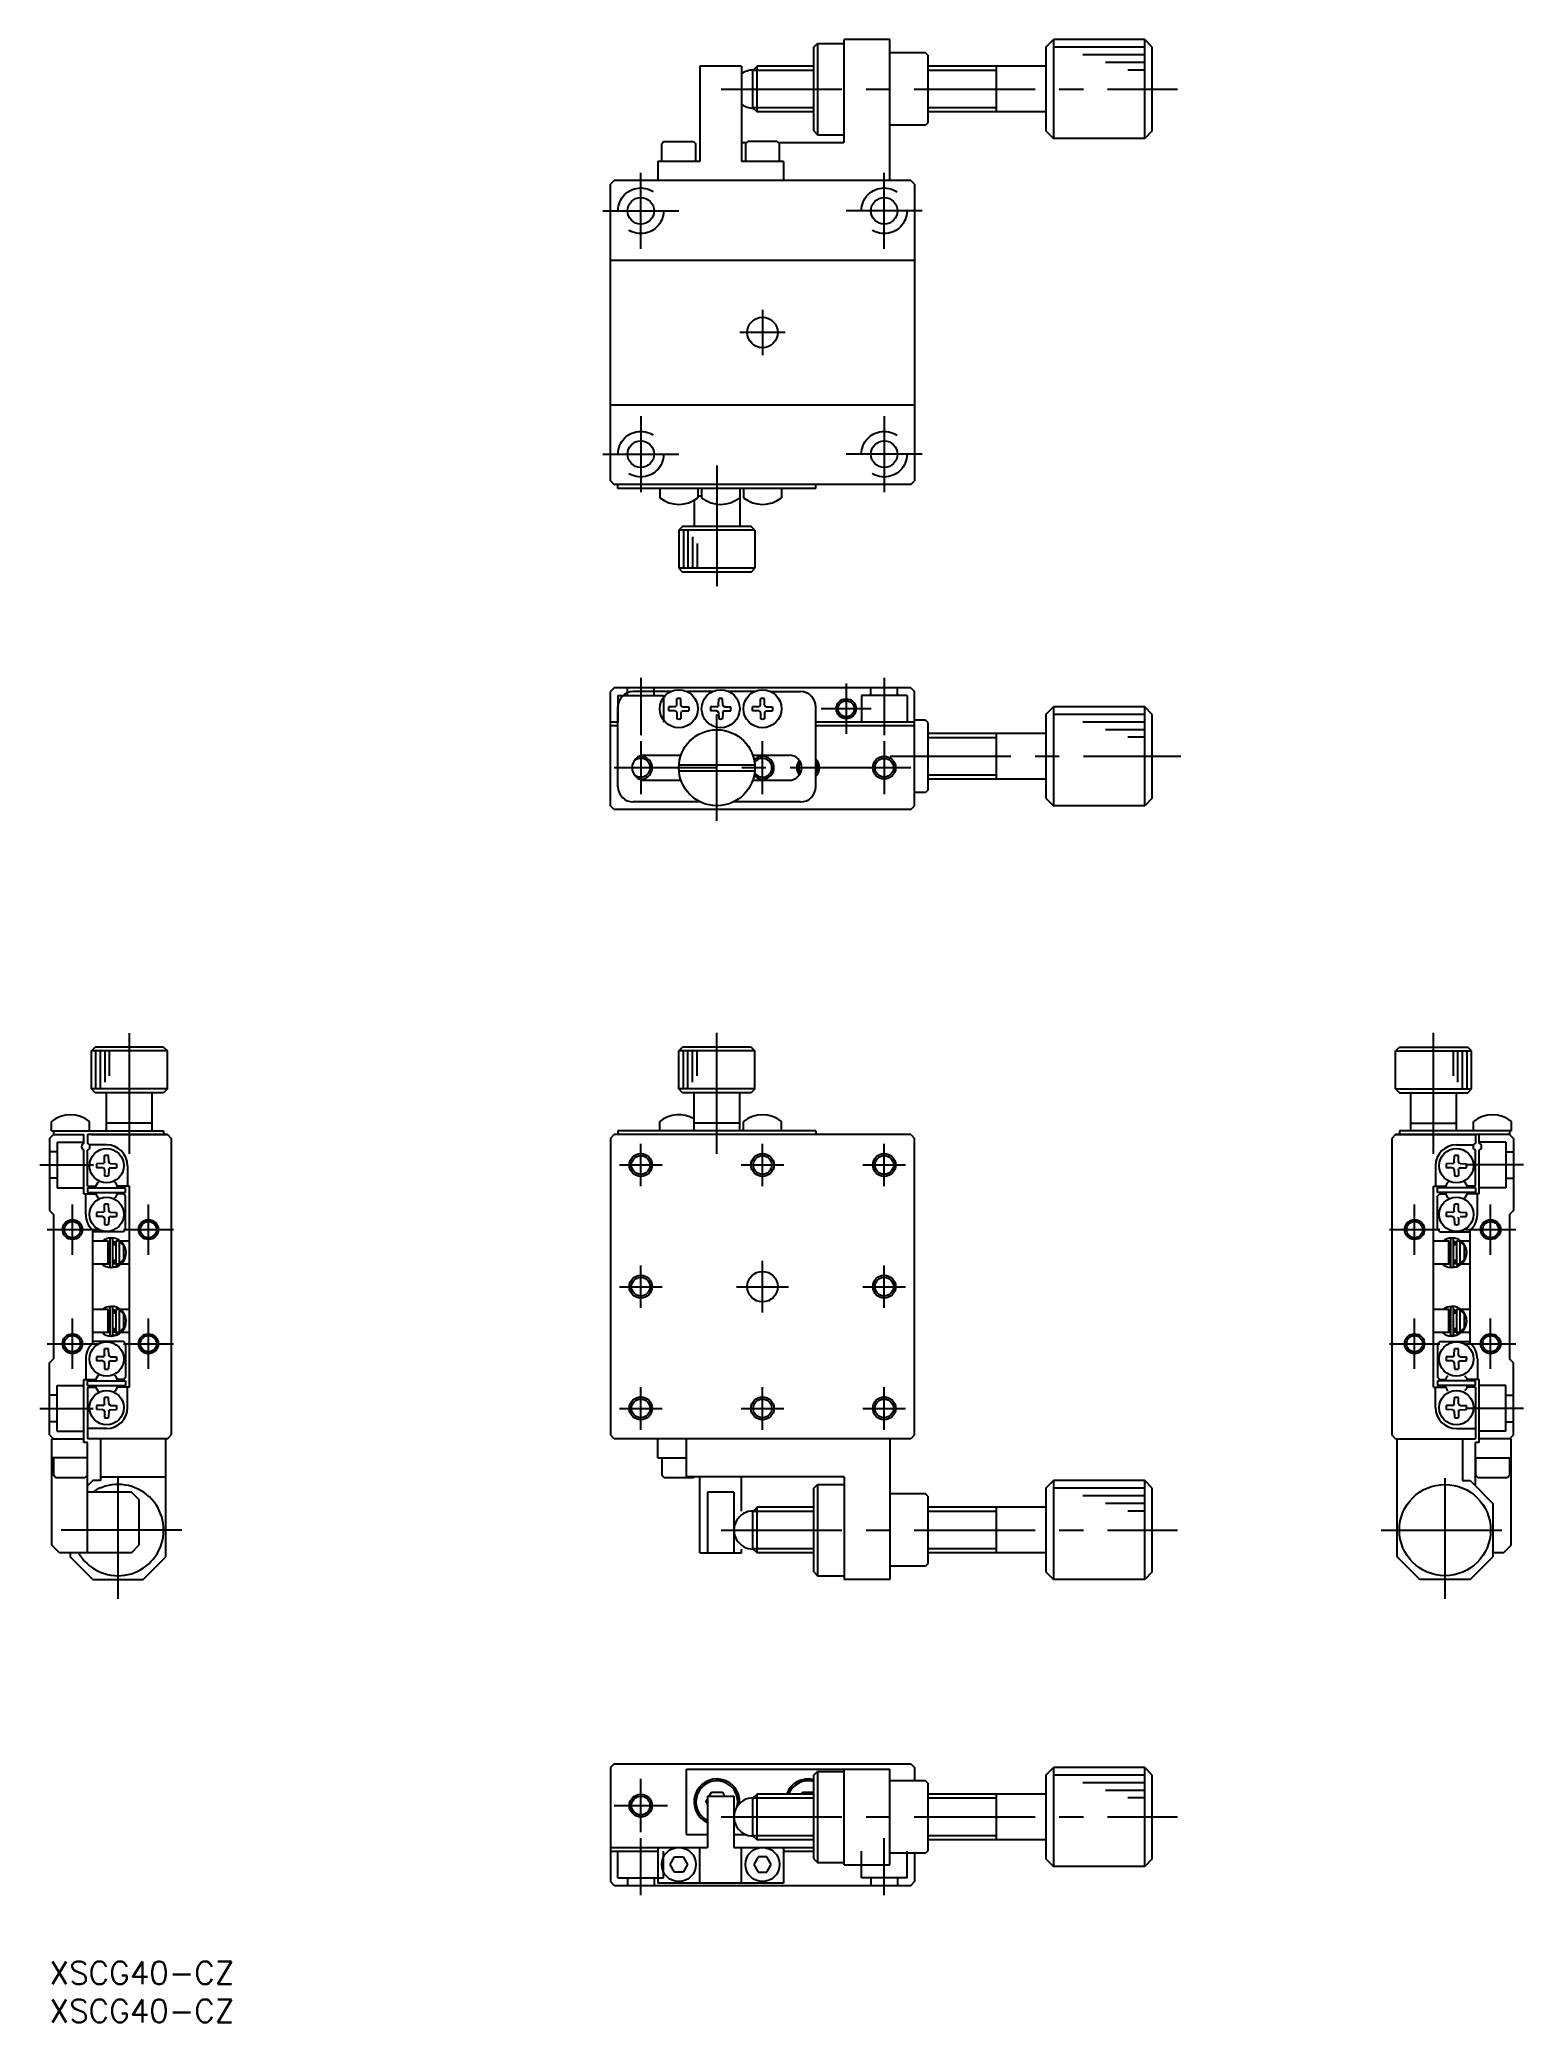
# Model space of a CAD drawing. Extents: x -1 to 194, y -8 to 253.
import ezdxf

# ---------------------------------------------------------------- set-up
doc = ezdxf.new("R2010")
doc.units = 0
doc.header["$LTSCALE"] = 0.5
doc.linetypes.add('CENTER', pattern=[50.8, 31.75, -6.35, 6.35, -6.35])
doc.linetypes.add('DASHED', pattern=[19.05, 12.7, -6.35])
for name, color, linetype in [('MSM_CENTER', 1, 'CENTER'), ('MSM_CONTINUOUS', 7, 'CONTINUOUS'), ('MSM_DASHED', 4, 'DASHED'), ('MSM_NARROW', 5, 'CONTINUOUS'), ('MSM_PART_NUMBER', 7, 'CONTINUOUS')]:
    doc.layers.add(name, color=color, linetype=linetype)
doc.styles.get("Standard").update_dxf_attribs({"font": 'txt.shx', "height": 3, "bigfont": 'bigfont.shx'})

# ---------------------------------------------------------------- blocks, each defined once
blk = doc.blocks.new('*U2')
at = {"layer": 'MSM_PART_NUMBER'}
blk.add_text('XSCG40-CZ', height=3, dxfattribs=at).set_placement((0, -3))
blk = doc.blocks.new('*U3')
at = {"layer": 'MSM_PART_NUMBER'}
blk.add_text('XSCG40-CZ', height=3, dxfattribs=at).set_placement((0, -8))

msp = doc.modelspace()

# ---------------------------------------------------------------- linework, layer by layer
at = {"layer": 'MSM_CENTER'}
for p, q in [((88.29, 246.17), (148.29, 246.17)), ((77.73, 225.17), (77.73, 235.17)), ((109.73, 225.17), (109.73, 235.17)), ((72.73, 230.17), (82.73, 230.17)), ((114.73, 230.17), (104.73, 230.17)), ((93.73, 217.17), (93.73, 211.17)), ((96.73, 214.17), (90.73, 214.17)), ((77.73, 203.17), (77.73, 193.17)), ((109.73, 203.17), (109.73, 193.17)), ((72.73, 198.17), (82.73, 198.17)), ((114.73, 198.17), (104.73, 198.17)), ((87.73, 196.69), (87.73, 178.8)), ((77.73, 168.75), (77.73, 161.25)), ((104.73, 168), (104.73, 161.4)), ((109.73, 168.75), (109.73, 161.25)), ((108.03, 164.7), (101.43, 164.7)), ((87.73, 149.95), (87.73, 163.95)), ((77.73, 160.45), (77.73, 153.45)), ((93.73, 153.45), (93.73, 160.45)), ((109.73, 160.45), (109.73, 153.45)), ((113.23, 156.95), (74.23, 156.95)), ((110.52, 158.45), (148.71, 158.45)), ((87.73, 106.2), (87.73, 124.09)), ((181.96, 106.2), (181.96, 124.09)), ((10.5, 106.2), (10.5, 122.06)), ((77.73, 101.92), (77.73, 107.52)), ((93.73, 101.92), (93.73, 107.52)), ((109.73, 101.92), (109.73, 107.52)), ((-1.3, 104.72), (5.78, 104.72)), ((74.93, 104.72), (80.53, 104.72)), ((90.93, 104.72), (96.53, 104.72)), ((106.93, 104.72), (112.53, 104.72)), ((193.76, 104.72), (186.26, 104.72)), ((3, 92.92), (3, 99.52)), ((13, 92.92), (13, 99.52)), ((179.46, 92.92), (179.46, 99.52)), ((189.46, 92.92), (189.46, 99.52)), ((-0.3, 96.22), (6.3, 96.22)), ((9.7, 96.22), (16.3, 96.22)), ((176.16, 96.22), (182.76, 96.22)), ((186.16, 96.22), (192.76, 96.22)), ((77.73, 85.92), (77.73, 91.52)), ((93.73, 85.32), (93.73, 92.12)), ((109.73, 85.92), (109.73, 91.52)), ((74.93, 88.72), (80.53, 88.72)), ((90.33, 88.72), (97.13, 88.72)), ((106.93, 88.72), (112.53, 88.72)), ((3, 77.92), (3, 84.52)), ((13, 77.92), (13, 84.52)), ((179.46, 77.92), (179.46, 84.52)), ((189.46, 77.92), (189.46, 84.52)), ((-0.3, 81.22), (6.3, 81.22)), ((9.7, 81.22), (16.3, 81.22)), ((176.16, 81.22), (182.76, 81.22)), ((186.16, 81.22), (192.76, 81.22)), ((77.73, 69.92), (77.73, 75.52)), ((93.73, 69.92), (93.73, 75.52)), ((109.73, 69.92), (109.73, 75.52)), ((-1.3, 72.72), (5.73, 72.72)), ((74.93, 72.72), (80.53, 72.72)), ((90.93, 72.72), (96.53, 72.72)), ((106.93, 72.72), (112.53, 72.72)), ((193.76, 72.72), (186.26, 72.72)), ((9, 47.67), (9, 65.19)), ((183.46, 47.67), (183.46, 65.19)), ((17.39, 56.72), (0.95, 56.72)), ((88.29, 56.72), (148.29, 56.72)), ((175.06, 56.72), (191.5, 56.72)), ((77.73, 17), (77.73, 24)), ((74.23, 20.5), (81.23, 20.5)), ((88.29, 19), (148.29, 19)), ((77.73, 8.7), (77.73, 16.2)), ((109.73, 8.7), (109.73, 16.2))]:
    msp.add_line(p, q, dxfattribs=at)
at = {"layer": 'MSM_CONTINUOUS'}
for p, q in [((100.48, 251.67), (100.98, 252.17)), ((100.48, 240.67), (100.48, 251.67)), ((100.98, 252.17), (100.98, 240.17)), ((100.98, 252.17), (104.48, 252.17)), ((104.48, 239.67), (104.48, 252.67)), ((110.48, 252.67), (104.48, 252.67)), ((110.48, 234.17), (110.48, 252.67)), ((115.18, 250.92), (110.48, 250.92)), ((115.48, 250.62), (115.18, 250.92)), ((115.48, 250.62), (115.48, 241.72)), ((130.98, 251.67), (131.98, 252.67)), ((130.98, 251.67), (130.98, 240.67)), ((143.98, 252.67), (131.98, 252.67)), ((131.98, 252.67), (131.98, 239.67)), ((143.98, 239.67), (143.98, 252.67)), ((144.98, 251.67), (143.98, 252.67)), ((144.98, 240.67), (144.98, 251.67)), ((85.48, 249.17), (85.48, 236.67)), ((90.98, 249.17), (85.48, 249.17)), ((90.98, 249.17), (90.98, 236.67)), ((93.02, 249.17), (92.48, 248.63)), ((92.48, 243.71), (92.48, 248.63)), ((93.02, 243.17), (93.02, 249.17)), ((100.48, 249.17), (93.02, 249.17)), ((130.98, 249.17), (115.48, 249.17)), ((124.48, 243.17), (124.48, 249.17)), ((92.48, 243.71), (93.02, 243.17)), ((100.48, 243.17), (93.02, 243.17)), ((130.98, 243.17), (115.48, 243.17)), ((100.48, 240.67), (100.98, 240.17)), ((100.98, 240.17), (104.48, 240.17)), ((115.18, 241.42), (110.48, 241.42)), ((115.48, 241.72), (115.18, 241.42)), ((130.98, 240.67), (131.98, 239.67)), ((144.98, 240.67), (143.98, 239.67)), ((80.78, 239.27), (80.48, 238.97)), ((80.48, 236.67), (80.48, 238.97)), ((80.78, 239.27), (84.68, 239.27)), ((84.68, 239.27), (84.98, 238.97)), ((84.98, 236.67), (84.98, 238.97)), ((90.98, 239.17), (91.68, 239.17)), ((91.48, 238.97), (91.78, 239.27)), ((91.48, 238.97), (91.48, 236.67)), ((95.68, 239.27), (91.78, 239.27)), ((95.68, 239.27), (95.98, 238.97)), ((95.78, 239.17), (104.44, 239.17)), ((95.98, 236.67), (95.98, 238.97)), ((143.98, 239.67), (131.98, 239.67)), ((85.48, 236.67), (79.98, 236.67)), ((79.98, 236.67), (79.98, 234.17)), ((96.48, 236.67), (90.98, 236.67)), ((96.48, 236.67), (96.48, 234.17)), ((74.23, 234.17), (73.73, 233.67)), ((73.73, 194.67), (73.73, 233.67)), ((113.23, 234.17), (74.23, 234.17)), ((113.73, 233.67), (113.23, 234.17)), ((113.73, 233.67), (113.73, 194.67)), ((73.73, 223.67), (113.73, 223.67)), ((73.73, 204.67), (113.73, 204.67)), ((73.73, 194.67), (74.23, 194.17)), ((113.23, 194.17), (74.23, 194.17)), ((74.73, 193.67), (74.73, 194.17)), ((100.73, 193.67), (74.73, 193.67)), ((80.23, 193.67), (80.23, 192.45)), ((85.23, 193.67), (85.23, 192.45)), ((85.73, 193.67), (85.73, 192.45)), ((90.73, 193.67), (90.73, 188.67)), ((90.73, 193.67), (90.73, 192.45)), ((91.23, 193.67), (91.23, 192.45)), ((96.23, 193.67), (96.23, 192.45)), ((100.73, 193.67), (100.73, 194.17)), ((113.23, 194.17), (113.73, 194.67)), ((84.73, 192.11), (84.73, 188.67)), ((85.73, 192.67), (85.23, 192.67)), ((83.23, 188.67), (82.73, 188.17)), ((92.73, 188.17), (82.73, 188.17)), ((82.73, 188.17), (82.73, 183.17)), ((92.23, 188.67), (83.23, 188.67)), ((92.73, 188.17), (92.23, 188.67)), ((92.73, 188.17), (92.73, 183.17)), ((92.73, 183.17), (82.73, 183.17)), ((82.73, 183.17), (83.23, 182.67)), ((92.23, 182.67), (83.23, 182.67)), ((92.23, 182.67), (92.73, 183.17)), ((74.23, 167.45), (73.73, 166.95)), ((73.73, 151.95), (73.73, 166.95)), ((113.23, 167.45), (74.23, 167.45)), ((81.64, 166.95), (76.73, 166.95)), ((87.14, 166.95), (83.82, 166.95)), ((92.64, 166.95), (89.32, 166.95)), ((94.82, 166.95), (98.73, 166.95)), ((113.23, 167.45), (113.73, 166.95)), ((113.73, 151.95), (113.73, 166.95)), ((74.73, 154.45), (74.73, 164.95)), ((82.23, 164.97), (81.4, 164.96)), ((82.23, 164.42), (81.4, 164.44)), ((82.23, 164.97), (82.39, 165.04)), ((82.23, 164.42), (82.39, 164.35)), ((82.45, 165.18), (82.39, 165.04)), ((82.45, 164.21), (82.39, 164.35)), ((82.45, 165.18), (82.47, 166.02)), ((83, 165.18), (82.99, 166.02)), ((83, 165.18), (83.06, 165.04)), ((83, 164.21), (83.06, 164.35)), ((83.23, 164.97), (83.06, 165.04)), ((83.23, 164.42), (83.06, 164.35)), ((83.23, 164.97), (84.05, 164.96)), ((83.23, 164.42), (84.05, 164.44)), ((87.73, 164.97), (86.9, 164.96)), ((87.73, 164.42), (86.9, 164.44)), ((87.73, 164.97), (87.89, 165.04)), ((87.73, 164.42), (87.89, 164.35)), ((87.95, 165.18), (87.89, 165.04)), ((87.95, 164.21), (87.89, 164.35)), ((87.95, 165.18), (87.97, 166.02)), ((88.5, 165.18), (88.49, 166.02)), ((88.5, 165.18), (88.56, 165.04)), ((88.5, 164.21), (88.56, 164.35)), ((88.73, 164.97), (88.56, 165.04)), ((88.73, 164.42), (88.56, 164.35)), ((88.73, 164.97), (89.55, 164.96)), ((88.73, 164.42), (89.55, 164.44)), ((93.23, 164.97), (92.4, 164.96)), ((93.23, 164.42), (92.4, 164.44)), ((93.23, 164.97), (93.39, 165.04)), ((93.23, 164.42), (93.39, 164.35)), ((93.45, 165.18), (93.39, 165.04)), ((93.45, 164.21), (93.39, 164.35)), ((93.45, 165.18), (93.47, 166.02)), ((94, 165.18), (93.99, 166.02)), ((94, 165.18), (94.06, 165.04)), ((94, 164.21), (94.06, 164.35)), ((94.23, 164.97), (94.06, 165.04)), ((94.23, 164.42), (94.06, 164.35)), ((94.23, 164.97), (95.05, 164.96)), ((94.23, 164.42), (95.05, 164.44)), ((100.73, 154.45), (100.73, 164.95)), ((130.98, 163.95), (131.98, 164.95)), ((143.98, 164.95), (131.98, 164.95)), ((131.98, 164.95), (131.98, 151.95)), ((143.98, 151.95), (143.98, 164.95)), ((144.98, 163.95), (143.98, 164.95)), ((74.73, 162.95), (73.73, 162.95)), ((74.73, 162.45), (73.73, 162.45)), ((82.45, 164.21), (82.47, 163.37)), ((83, 164.21), (82.99, 163.37)), ((87.95, 164.21), (87.97, 163.37)), ((88.5, 164.21), (88.49, 163.37)), ((93.45, 164.21), (93.47, 163.37)), ((94, 164.21), (93.99, 163.37)), ((113.73, 162.95), (100.73, 162.95)), ((113.73, 162.45), (100.73, 162.45)), ((115.18, 163.2), (113.73, 163.2)), ((115.48, 162.9), (115.18, 163.2)), ((115.48, 162.9), (115.48, 154)), ((130.98, 163.95), (130.98, 152.95)), ((144.98, 152.95), (144.98, 163.95)), ((130.98, 161.45), (115.48, 161.45)), ((124.48, 155.45), (124.48, 161.45)), ((78.23, 158.6), (83.08, 158.6)), ((82.74, 157.35), (92.71, 157.35)), ((82.74, 156.55), (92.71, 156.55)), ((92.37, 158.6), (97.23, 158.6)), ((78.23, 155.3), (82.94, 155.3)), ((92.51, 155.3), (97.23, 155.3)), ((115.48, 154), (115.18, 153.7)), ((130.98, 155.45), (115.48, 155.45)), ((74.23, 151.45), (73.73, 151.95)), ((113.23, 151.45), (74.23, 151.45)), ((85.55, 152.45), (76.73, 152.45)), ((98.73, 152.45), (89.91, 152.45)), ((113.23, 151.45), (113.73, 151.95)), ((115.18, 153.7), (113.73, 153.7)), ((130.98, 152.95), (131.98, 151.95)), ((143.98, 151.95), (131.98, 151.95)), ((144.98, 152.95), (143.98, 151.95)), ((5.5, 119.72), (6, 120.22)), ((15, 120.22), (6, 120.22)), ((15, 120.22), (15.5, 119.72)), ((82.73, 119.72), (83.23, 120.22)), ((92.23, 120.22), (83.23, 120.22)), ((92.23, 120.22), (92.73, 119.72)), ((177.46, 120.22), (176.96, 119.72)), ((177.46, 120.22), (186.46, 120.22)), ((186.96, 119.72), (186.46, 120.22)), ((15.5, 119.72), (5.5, 119.72)), ((5.5, 114.72), (5.5, 119.72)), ((15.5, 114.72), (15.5, 119.72)), ((92.73, 119.72), (82.73, 119.72)), ((82.73, 114.72), (82.73, 119.72)), ((92.73, 114.72), (92.73, 119.72)), ((176.96, 119.72), (186.96, 119.72)), ((176.96, 114.72), (176.96, 119.72)), ((186.96, 114.72), (186.96, 119.72)), ((15.5, 114.72), (5.5, 114.72)), ((6, 114.22), (5.5, 114.72)), ((15.5, 114.72), (15, 114.22)), ((92.73, 114.72), (82.73, 114.72)), ((83.23, 114.22), (82.73, 114.72)), ((92.73, 114.72), (92.23, 114.22)), ((176.96, 114.72), (186.96, 114.72)), ((176.96, 114.72), (177.46, 114.22)), ((186.46, 114.22), (186.96, 114.72)), ((15, 114.22), (6, 114.22)), ((7.5, 109.22), (7.5, 114.22)), ((13.5, 109.22), (13.5, 114.22)), ((92.23, 114.22), (83.23, 114.22)), ((84.73, 109.22), (84.73, 114.22)), ((90.73, 109.22), (90.73, 114.22)), ((177.46, 114.22), (186.46, 114.22)), ((178.96, 109.22), (178.96, 114.22)), ((184.96, 109.22), (184.96, 114.22)), ((0.25, 109.22), (0.25, 110.45)), ((5.25, 109.22), (5.25, 110.45)), ((13.5, 110.22), (7.5, 110.22)), ((80.23, 109.22), (80.23, 110.45)), ((90.73, 110.22), (84.73, 110.22)), ((91.23, 109.22), (91.23, 110.45)), ((96.23, 109.22), (96.23, 110.45)), ((178.96, 110.22), (184.96, 110.22)), ((187.21, 109.22), (187.21, 110.45)), ((192.21, 109.22), (192.21, 110.45)), ((0, 108.22), (0.5, 108.72)), ((0, 108.22), (0, 98.72)), ((0.25, 109.22), (15, 109.22)), ((0.5, 109.22), (0.5, 108.72)), ((0.5, 108.72), (4.5, 108.72)), ((4.5, 107.58), (4.5, 108.72)), ((15.5, 108.72), (5, 108.72)), ((5, 108.72), (5, 107.58)), ((7.5, 107.37), (5.23, 107.37)), ((5.5, 108.72), (15.5, 108.72)), ((15, 109.22), (15, 108.72)), ((15.5, 108.72), (16, 108.22)), ((16, 108.22), (16, 69.22)), ((73.73, 108.22), (74.23, 108.72)), ((73.73, 108.22), (73.73, 69.22)), ((113.23, 108.72), (74.23, 108.72)), ((100.73, 109.22), (74.73, 109.22)), ((74.73, 109.22), (74.73, 108.72)), ((100.73, 109.22), (100.73, 108.72)), ((113.23, 108.72), (113.73, 108.22)), ((113.73, 69.22), (113.73, 108.22)), ((176.96, 108.72), (176.46, 108.22)), ((176.46, 108.22), (176.46, 69.22)), ((176.96, 108.72), (187.46, 108.72)), ((191.96, 108.72), (176.96, 108.72)), ((192.21, 109.22), (177.46, 109.22)), ((177.46, 109.22), (177.46, 108.72)), ((184.96, 107.37), (187.22, 107.37)), ((187.46, 108.72), (187.46, 107.58)), ((187.96, 107.58), (187.96, 108.72)), ((191.96, 109.22), (191.96, 108.72)), ((192.46, 108.22), (191.96, 108.72)), ((192.46, 108.22), (192.46, 98.72)), ((4.5, 100.92), (4.5, 106.66)), ((5, 101.92), (5, 106.66)), ((7, 104.9), (6.18, 104.88)), ((7, 104.35), (6.18, 104.36)), ((7, 104.9), (7.17, 104.97)), ((7, 104.35), (7.17, 104.28)), ((7.23, 105.11), (7.17, 104.97)), ((7.23, 104.14), (7.17, 104.28)), ((7.23, 105.11), (7.24, 105.95)), ((7.77, 105.11), (7.76, 105.95)), ((7.77, 105.11), (7.83, 104.97)), ((7.77, 104.14), (7.83, 104.28)), ((8, 104.9), (7.83, 104.97)), ((8, 104.35), (7.83, 104.28)), ((8, 104.9), (8.82, 104.88)), ((8, 104.35), (8.82, 104.36)), ((10.25, 104.62), (10.25, 101.92)), ((182.21, 104.62), (182.21, 101.92)), ((184.46, 104.9), (183.63, 104.88)), ((184.46, 104.35), (183.63, 104.36)), ((184.46, 104.9), (184.62, 104.97)), ((184.46, 104.35), (184.62, 104.28)), ((184.68, 105.11), (184.62, 104.97)), ((184.68, 104.14), (184.62, 104.28)), ((184.68, 105.11), (184.7, 105.95)), ((185.23, 105.11), (185.22, 105.95)), ((185.23, 105.11), (185.29, 104.97)), ((185.23, 104.14), (185.29, 104.28)), ((185.46, 104.9), (185.29, 104.97)), ((185.46, 104.35), (185.29, 104.28)), ((185.46, 104.9), (186.28, 104.88)), ((185.46, 104.35), (186.28, 104.36)), ((187.46, 101.92), (187.46, 106.66)), ((187.96, 100.92), (187.96, 106.66)), ((5, 101.92), (6.09, 101.92)), ((5, 101.72), (10, 101.72)), ((5, 101.72), (5, 101.12)), ((7.23, 104.14), (7.24, 103.3)), ((7.77, 104.14), (7.76, 103.3)), ((10.5, 101.92), (8.91, 101.92)), ((10, 101.12), (10, 101.72)), ((10.5, 75.52), (10.5, 101.92)), ((181.96, 75.52), (181.96, 101.92)), ((181.96, 101.92), (183.54, 101.92)), ((187.46, 101.72), (182.46, 101.72)), ((182.46, 101.12), (182.46, 101.72)), ((184.68, 104.14), (184.7, 103.3)), ((185.23, 104.14), (185.22, 103.3)), ((187.46, 101.92), (186.37, 101.92)), ((187.46, 101.72), (187.46, 101.12)), ((4.5, 100.92), (6.09, 100.92)), ((4.75, 98.22), (4.75, 100.92)), ((5, 101.12), (10, 101.12)), ((7.23, 98.71), (7.24, 99.55)), ((7.77, 98.71), (7.76, 99.55)), ((9.7, 100.92), (8.91, 100.92)), ((10, 100.62), (9.7, 100.92)), ((10, 96.22), (10, 100.62)), ((187.46, 101.12), (182.46, 101.12)), ((182.46, 100.62), (182.76, 100.92)), ((182.46, 96.22), (182.46, 100.62)), ((182.76, 100.92), (183.54, 100.92)), ((184.68, 98.71), (184.7, 99.55)), ((185.23, 98.71), (185.22, 99.55)), ((187.96, 100.92), (186.37, 100.92)), ((187.71, 98.22), (187.71, 100.92)), ((0, 98.72), (0.5, 98.22)), ((0.5, 98.22), (0.5, 79.22)), ((7, 98.5), (6.18, 98.48)), ((7, 97.95), (6.18, 97.96)), ((7, 98.5), (7.17, 98.57)), ((7, 97.95), (7.17, 97.88)), ((7.23, 98.71), (7.17, 98.57)), ((7.23, 97.74), (7.17, 97.88)), ((7.23, 97.74), (7.24, 96.9)), ((7.77, 97.74), (7.76, 96.9)), ((7.77, 98.71), (7.83, 98.57)), ((7.77, 97.74), (7.83, 97.88)), ((8, 98.5), (7.83, 98.57)), ((8, 97.95), (7.83, 97.88)), ((8, 98.5), (8.82, 98.48)), ((8, 97.95), (8.82, 97.96)), ((184.46, 98.5), (183.63, 98.48)), ((184.46, 97.95), (183.63, 97.96)), ((184.46, 98.5), (184.62, 98.57)), ((184.46, 97.95), (184.62, 97.88)), ((184.68, 98.71), (184.62, 98.57)), ((184.68, 97.74), (184.62, 97.88)), ((184.68, 97.74), (184.7, 96.9)), ((185.23, 97.74), (185.22, 96.9)), ((185.23, 98.71), (185.29, 98.57)), ((185.23, 97.74), (185.29, 97.88)), ((185.46, 98.5), (185.29, 98.57)), ((185.46, 98.5), (186.28, 98.48)), ((185.46, 97.95), (186.28, 97.96)), ((192.46, 98.72), (191.96, 98.22)), ((191.96, 98.22), (191.96, 79.22)), ((5.7, 81.3), (5.7, 96.14)), ((9.7, 95.92), (5.7, 95.92)), ((7.7, 94.72), (5.7, 94.72)), ((7.7, 91.72), (7.7, 94.72)), ((7.7, 94.67), (7.91, 94.71)), ((7.91, 94.22), (7.7, 94.22)), ((7.91, 94.93), (7.91, 91.43)), ((8.31, 91.43), (8.31, 94.93)), ((8.31, 94.71), (8.7, 94.61)), ((8.31, 94.38), (8.32, 94.4)), ((8.31, 94.37), (8.31, 94.38)), ((8.31, 94.35), (8.31, 94.37)), ((8.31, 94.34), (8.31, 94.35)), ((8.31, 94.33), (8.31, 94.34)), ((8.7, 94.22), (8.31, 94.22)), ((8.32, 94.43), (8.33, 94.44)), ((8.32, 94.41), (8.32, 94.43)), ((8.32, 94.4), (8.32, 94.41)), ((8.33, 94.45), (8.34, 94.47)), ((8.33, 94.44), (8.33, 94.45)), ((8.34, 94.47), (8.35, 94.48)), ((8.35, 94.48), (8.36, 94.49)), ((8.36, 94.5), (8.37, 94.52)), ((8.36, 94.49), (8.36, 94.5)), ((8.37, 94.52), (8.38, 94.53)), ((8.38, 94.53), (8.39, 94.54)), ((8.39, 94.54), (8.4, 94.55)), ((8.4, 94.55), (8.41, 94.56)), ((8.41, 94.56), (8.43, 94.57)), ((8.43, 94.57), (8.44, 94.58)), ((8.44, 94.58), (8.45, 94.58)), ((8.45, 94.58), (8.46, 94.59)), ((8.46, 94.59), (8.48, 94.6)), ((8.48, 94.6), (8.49, 94.6)), ((8.49, 94.6), (8.5, 94.61)), ((8.5, 94.61), (8.5, 94.22)), ((8.5, 94.61), (8.52, 94.61)), ((8.52, 94.61), (8.53, 94.62)), ((8.53, 94.62), (8.55, 94.62)), ((8.55, 94.62), (8.56, 94.62)), ((8.56, 94.62), (8.58, 94.62)), ((8.58, 94.62), (8.59, 94.63)), ((8.59, 94.63), (8.61, 94.63)), ((8.61, 94.63), (8.62, 94.62)), ((8.62, 94.62), (8.63, 94.62)), ((8.63, 94.62), (8.65, 94.62)), ((8.65, 94.62), (8.66, 94.62)), ((8.66, 94.62), (8.68, 94.61)), ((8.68, 94.61), (8.69, 94.61)), ((8.69, 94.61), (8.71, 94.61)), ((8.7, 94.72), (8.7, 91.72)), ((9.2, 94.72), (8.7, 94.72)), ((8.71, 94.61), (8.71, 94.6)), ((8.71, 94.6), (8.74, 94.59)), ((8.87, 94.97), (8.81, 94.99)), ((8.87, 94.97), (8.88, 94.97)), ((9.2, 91.72), (9.2, 94.72)), ((9.2, 94.67), (9.7, 94.14)), ((10.5, 94.72), (9.29, 94.72)), ((10, 96.22), (9.7, 95.92)), ((9.7, 94.14), (9.7, 92.31)), ((183.96, 94.72), (181.96, 94.72)), ((182.46, 96.22), (182.76, 95.92)), ((182.76, 95.92), (186.76, 95.92)), ((183.96, 91.72), (183.96, 94.72)), ((183.96, 94.67), (184.16, 94.71)), ((184.16, 94.22), (183.96, 94.22)), ((184.16, 94.93), (184.16, 91.43)), ((184.56, 91.43), (184.56, 94.93)), ((184.56, 94.71), (184.96, 94.61)), ((184.56, 94.35), (184.57, 94.37)), ((184.56, 94.34), (184.56, 94.35)), ((184.56, 94.33), (184.56, 94.34)), ((184.96, 94.22), (184.56, 94.22)), ((184.57, 94.41), (184.58, 94.43)), ((184.57, 94.4), (184.57, 94.41)), ((184.57, 94.38), (184.57, 94.4)), ((184.57, 94.37), (184.57, 94.38)), ((184.58, 94.44), (184.59, 94.45)), ((184.58, 94.43), (184.58, 94.44)), ((184.59, 94.45), (184.6, 94.47)), ((184.6, 94.48), (184.61, 94.49)), ((184.6, 94.47), (184.6, 94.48)), ((184.61, 94.49), (184.62, 94.5)), ((184.62, 94.5), (184.63, 94.52)), ((184.63, 94.52), (184.64, 94.53)), ((184.64, 94.53), (184.65, 94.54)), ((184.65, 94.54), (184.66, 94.55)), ((184.66, 94.55), (184.67, 94.56)), ((184.67, 94.56), (184.68, 94.57)), ((184.68, 94.57), (184.69, 94.58)), ((184.69, 94.58), (184.71, 94.58)), ((184.71, 94.58), (184.72, 94.59)), ((184.72, 94.59), (184.73, 94.6)), ((184.73, 94.6), (184.75, 94.6)), ((184.75, 94.6), (184.76, 94.61)), ((184.76, 94.61), (184.76, 94.22)), ((184.76, 94.61), (184.77, 94.61)), ((184.77, 94.61), (184.79, 94.62)), ((184.79, 94.62), (184.8, 94.62)), ((184.8, 94.62), (184.82, 94.62)), ((184.82, 94.62), (184.83, 94.62)), ((184.83, 94.62), (184.85, 94.63)), ((184.85, 94.63), (184.86, 94.63)), ((184.86, 94.63), (184.88, 94.62)), ((184.88, 94.62), (184.89, 94.62)), ((184.89, 94.62), (184.91, 94.62)), ((184.91, 94.62), (184.92, 94.62)), ((184.92, 94.62), (184.93, 94.61)), ((184.93, 94.61), (184.95, 94.61)), ((184.95, 94.61), (184.96, 94.61)), ((184.96, 94.72), (184.96, 91.72)), ((185.46, 94.72), (184.96, 94.72)), ((184.96, 94.61), (184.97, 94.6)), ((184.97, 94.6), (184.99, 94.59)), ((185.13, 94.97), (185.07, 94.99)), ((185.13, 94.97), (185.13, 94.97)), ((185.46, 91.72), (185.46, 94.72)), ((185.46, 94.67), (185.96, 94.14)), ((186.76, 94.72), (185.55, 94.72)), ((185.96, 94.14), (185.96, 92.31)), ((186.76, 81.3), (186.76, 96.14)), ((5.7, 91.72), (7.7, 91.72)), ((7.68, 91.69), (7.57, 91.72)), ((7.91, 91.64), (7.68, 91.69)), ((7.7, 92.22), (7.91, 92.22)), ((8.13, 91.23), (8.82, 91.36)), ((8.3, 91.39), (8.32, 91.39)), ((8.31, 92.22), (8.7, 92.22)), ((8.31, 92.02), (8.31, 92.03)), ((8.31, 92.01), (8.31, 92.02)), ((8.31, 91.99), (8.31, 92.01)), ((8.31, 91.98), (8.31, 91.99)), ((8.31, 91.96), (8.31, 91.98)), ((8.32, 91.95), (8.31, 91.96)), ((8.32, 91.93), (8.32, 91.95)), ((8.33, 91.92), (8.32, 91.93)), ((8.32, 91.39), (8.35, 91.38)), ((8.33, 91.91), (8.33, 91.92)), ((8.34, 91.89), (8.33, 91.91)), ((8.34, 91.88), (8.34, 91.89)), ((8.35, 91.87), (8.34, 91.88)), ((8.36, 91.86), (8.35, 91.87)), ((8.35, 91.38), (8.38, 91.36)), ((8.37, 91.84), (8.36, 91.86)), ((8.38, 91.83), (8.37, 91.84)), ((8.39, 91.82), (8.38, 91.83)), ((8.38, 91.36), (8.41, 91.35)), ((8.4, 91.81), (8.39, 91.82)), ((8.41, 91.8), (8.4, 91.81)), ((8.42, 91.79), (8.41, 91.8)), ((8.41, 91.35), (8.45, 91.34)), ((8.43, 91.78), (8.42, 91.79)), ((8.44, 91.77), (8.43, 91.78)), ((8.46, 91.77), (8.44, 91.77)), ((8.45, 91.34), (8.48, 91.34)), ((8.47, 91.76), (8.46, 91.77)), ((8.48, 91.75), (8.47, 91.76)), ((8.5, 91.75), (8.48, 91.75)), ((8.48, 91.34), (8.51, 91.33)), ((8.5, 92.22), (8.5, 91.74)), ((8.51, 91.74), (8.5, 91.75)), ((8.52, 91.74), (8.51, 91.74)), ((8.51, 91.33), (8.55, 91.33)), ((8.54, 91.73), (8.52, 91.74)), ((8.55, 91.73), (8.54, 91.73)), ((8.57, 91.73), (8.55, 91.73)), ((8.55, 91.33), (8.58, 91.33)), ((8.58, 91.73), (8.57, 91.73)), ((8.6, 91.73), (8.58, 91.73)), ((8.58, 91.33), (8.62, 91.33)), ((8.61, 91.73), (8.6, 91.73)), ((8.63, 91.73), (8.61, 91.73)), ((8.62, 91.33), (8.65, 91.33)), ((8.64, 91.73), (8.63, 91.73)), ((8.66, 91.73), (8.64, 91.73)), ((8.65, 91.33), (8.69, 91.33)), ((8.67, 91.74), (8.66, 91.73)), ((8.69, 91.74), (8.67, 91.74)), ((8.7, 91.74), (8.69, 91.74)), ((8.69, 91.33), (8.72, 91.34)), ((8.71, 91.75), (8.7, 91.74)), ((8.7, 91.72), (9.2, 91.72)), ((8.72, 91.34), (8.75, 91.34)), ((8.74, 91.72), (8.75, 91.71)), ((8.81, 91.62), (8.75, 91.72)), ((8.75, 91.71), (8.75, 91.71)), ((8.75, 91.71), (8.76, 91.69)), ((8.75, 91.34), (8.79, 91.35)), ((8.76, 91.69), (8.77, 91.68)), ((8.77, 91.68), (8.77, 91.67)), ((8.77, 91.67), (8.78, 91.66)), ((8.78, 91.66), (8.79, 91.64)), ((8.79, 91.64), (8.79, 91.63)), ((8.79, 91.63), (8.8, 91.62)), ((8.79, 91.35), (8.82, 91.36)), ((8.8, 91.62), (8.81, 91.6)), ((8.88, 91.39), (8.81, 91.62)), ((8.81, 91.6), (8.82, 91.59)), ((8.82, 91.59), (8.82, 91.57)), ((8.82, 91.57), (8.83, 91.56)), ((8.82, 91.36), (8.85, 91.37)), ((8.83, 91.56), (8.83, 91.54)), ((8.83, 91.54), (8.84, 91.52)), ((8.84, 91.52), (8.85, 91.51)), ((8.85, 91.51), (8.85, 91.5)), ((8.85, 91.5), (8.85, 91.48)), ((8.85, 91.48), (8.86, 91.47)), ((8.85, 91.37), (8.87, 91.38)), ((8.86, 91.47), (8.86, 91.46)), ((8.86, 91.46), (8.87, 91.44)), ((8.87, 91.44), (8.87, 91.43)), ((8.87, 91.43), (8.87, 91.42)), ((8.87, 91.42), (8.87, 91.41)), ((8.87, 91.41), (8.87, 91.41)), ((8.87, 91.41), (8.87, 91.4)), ((8.87, 91.4), (8.87, 91.39)), ((8.87, 91.39), (8.87, 91.38)), ((8.87, 91.39), (8.87, 91.39)), ((8.87, 91.38), (8.87, 91.38)), ((8.87, 91.38), (8.87, 91.38)), ((9.7, 92.31), (9.2, 91.78)), ((9.4, 91.72), (9.4, 91.72)), ((9.4, 91.72), (10.5, 91.72)), ((181.96, 91.72), (183.96, 91.72)), ((183.93, 91.69), (183.82, 91.72)), ((184.16, 91.64), (183.93, 91.69)), ((183.96, 92.22), (184.16, 92.22)), ((184.39, 91.23), (185.07, 91.36)), ((184.56, 92.22), (184.96, 92.22)), ((184.56, 92.02), (184.56, 92.03)), ((184.56, 92.01), (184.56, 92.02)), ((184.56, 91.99), (184.56, 92.01)), ((184.57, 91.98), (184.56, 91.99)), ((184.56, 91.39), (184.57, 91.39)), ((184.57, 91.96), (184.57, 91.98)), ((184.57, 91.95), (184.57, 91.96)), ((184.58, 91.93), (184.57, 91.95)), ((184.57, 91.39), (184.6, 91.38)), ((184.58, 91.92), (184.58, 91.93)), ((184.59, 91.91), (184.58, 91.92)), ((184.59, 91.89), (184.59, 91.91)), ((184.6, 91.88), (184.59, 91.89)), ((184.61, 91.87), (184.6, 91.88)), ((184.6, 91.38), (184.64, 91.36)), ((184.62, 91.86), (184.61, 91.87)), ((184.62, 91.84), (184.62, 91.86)), ((184.63, 91.83), (184.62, 91.84)), ((184.64, 91.82), (184.63, 91.83)), ((184.65, 91.81), (184.64, 91.82)), ((184.64, 91.36), (184.67, 91.35)), ((184.66, 91.8), (184.65, 91.81)), ((184.68, 91.79), (184.66, 91.8)), ((184.67, 91.35), (184.7, 91.34)), ((184.69, 91.78), (184.68, 91.79)), ((184.7, 91.77), (184.69, 91.78)), ((184.71, 91.77), (184.7, 91.77)), ((184.7, 91.34), (184.74, 91.34)), ((184.73, 91.76), (184.71, 91.77)), ((184.74, 91.75), (184.73, 91.76)), ((184.75, 91.75), (184.74, 91.75)), ((184.74, 91.34), (184.77, 91.33)), ((184.77, 91.74), (184.75, 91.75)), ((184.76, 92.22), (184.76, 91.74)), ((184.78, 91.74), (184.77, 91.74)), ((184.77, 91.33), (184.8, 91.33)), ((184.79, 91.73), (184.78, 91.74)), ((184.81, 91.73), (184.79, 91.73)), ((184.8, 91.33), (184.84, 91.33)), ((184.82, 91.73), (184.81, 91.73)), ((184.84, 91.73), (184.82, 91.73)), ((184.85, 91.73), (184.84, 91.73)), ((184.84, 91.33), (184.87, 91.33)), ((184.87, 91.73), (184.85, 91.73)), ((184.88, 91.73), (184.87, 91.73)), ((184.87, 91.33), (184.91, 91.33)), ((184.9, 91.73), (184.88, 91.73)), ((184.91, 91.73), (184.9, 91.73)), ((184.93, 91.74), (184.91, 91.73)), ((184.91, 91.33), (184.94, 91.33)), ((184.94, 91.74), (184.93, 91.74)), ((184.96, 91.74), (184.94, 91.74)), ((184.94, 91.33), (184.98, 91.34)), ((184.97, 91.75), (184.96, 91.74)), ((184.96, 91.72), (185.46, 91.72)), ((184.98, 91.34), (185.01, 91.34)), ((185, 91.72), (185, 91.71)), ((185, 91.71), (185.01, 91.71)), ((185.07, 91.62), (185.01, 91.72)), ((185.01, 91.71), (185.02, 91.69)), ((185.01, 91.34), (185.04, 91.35)), ((185.02, 91.69), (185.02, 91.68)), ((185.02, 91.68), (185.03, 91.67)), ((185.03, 91.67), (185.04, 91.66)), ((185.04, 91.66), (185.04, 91.64)), ((185.04, 91.64), (185.05, 91.63)), ((185.04, 91.35), (185.08, 91.36)), ((185.05, 91.63), (185.06, 91.62)), ((185.06, 91.62), (185.06, 91.6)), ((185.06, 91.6), (185.07, 91.59)), ((185.13, 91.39), (185.07, 91.62)), ((185.07, 91.59), (185.08, 91.57)), ((185.08, 91.57), (185.08, 91.56)), ((185.08, 91.56), (185.09, 91.54)), ((185.08, 91.36), (185.11, 91.37)), ((185.09, 91.54), (185.1, 91.52)), ((185.1, 91.52), (185.1, 91.51)), ((185.1, 91.51), (185.11, 91.5)), ((185.11, 91.5), (185.11, 91.48)), ((185.11, 91.48), (185.11, 91.47)), ((185.11, 91.47), (185.12, 91.46)), ((185.11, 91.37), (185.13, 91.38)), ((185.12, 91.46), (185.12, 91.44)), ((185.12, 91.44), (185.12, 91.43)), ((185.12, 91.43), (185.13, 91.42)), ((185.13, 91.42), (185.13, 91.41)), ((185.13, 91.41), (185.13, 91.41)), ((185.13, 91.41), (185.13, 91.4)), ((185.13, 91.4), (185.13, 91.39)), ((185.13, 91.39), (185.13, 91.38)), ((185.13, 91.39), (185.13, 91.39)), ((185.13, 91.38), (185.13, 91.38)), ((185.13, 91.38), (185.13, 91.38)), ((185.96, 92.31), (185.46, 91.78)), ((185.66, 91.72), (185.66, 91.72)), ((185.66, 91.72), (186.76, 91.72)), ((7.7, 85.72), (5.7, 85.72)), ((7.7, 82.72), (7.7, 85.72)), ((7.7, 85.67), (7.91, 85.71)), ((7.91, 85.22), (7.7, 85.22)), ((7.91, 85.93), (7.91, 82.43)), ((8.31, 82.43), (8.31, 85.93)), ((8.31, 85.71), (8.7, 85.61)), ((8.31, 85.38), (8.32, 85.4)), ((8.31, 85.37), (8.31, 85.38)), ((8.31, 85.35), (8.31, 85.37)), ((8.31, 85.34), (8.31, 85.35)), ((8.31, 85.33), (8.31, 85.34)), ((8.7, 85.22), (8.31, 85.22)), ((8.32, 85.43), (8.33, 85.44)), ((8.32, 85.41), (8.32, 85.43)), ((8.32, 85.4), (8.32, 85.41)), ((8.33, 85.45), (8.34, 85.47)), ((8.33, 85.44), (8.33, 85.45)), ((8.34, 85.47), (8.35, 85.48)), ((8.35, 85.48), (8.36, 85.49)), ((8.36, 85.5), (8.37, 85.52)), ((8.36, 85.49), (8.36, 85.5)), ((8.37, 85.52), (8.38, 85.53)), ((8.38, 85.53), (8.39, 85.54)), ((8.39, 85.54), (8.4, 85.55)), ((8.4, 85.55), (8.41, 85.56)), ((8.41, 85.56), (8.43, 85.57)), ((8.43, 85.57), (8.44, 85.58)), ((8.44, 85.58), (8.45, 85.58)), ((8.45, 85.58), (8.46, 85.59)), ((8.46, 85.59), (8.48, 85.6)), ((8.48, 85.6), (8.49, 85.6)), ((8.49, 85.6), (8.5, 85.61)), ((8.5, 85.61), (8.5, 85.22)), ((8.5, 85.61), (8.52, 85.61)), ((8.52, 85.61), (8.53, 85.62)), ((8.53, 85.62), (8.55, 85.62)), ((8.55, 85.62), (8.56, 85.62)), ((8.56, 85.62), (8.58, 85.62)), ((8.58, 85.62), (8.59, 85.63)), ((8.59, 85.63), (8.61, 85.63)), ((8.61, 85.63), (8.62, 85.62)), ((8.62, 85.62), (8.63, 85.62)), ((8.63, 85.62), (8.65, 85.62)), ((8.65, 85.62), (8.66, 85.62)), ((8.66, 85.62), (8.68, 85.61)), ((8.68, 85.61), (8.69, 85.61)), ((8.69, 85.61), (8.71, 85.61)), ((8.7, 85.72), (8.7, 82.72)), ((9.2, 85.72), (8.7, 85.72)), ((8.71, 85.61), (8.71, 85.6)), ((8.71, 85.6), (8.74, 85.59)), ((8.87, 85.97), (8.81, 85.99)), ((8.87, 85.97), (8.88, 85.97)), ((9.2, 82.72), (9.2, 85.72)), ((9.2, 85.67), (9.7, 85.14)), ((10.5, 85.72), (9.29, 85.72)), ((9.7, 85.14), (9.7, 83.31)), ((183.96, 85.72), (181.96, 85.72)), ((183.96, 82.72), (183.96, 85.72)), ((183.96, 85.67), (184.16, 85.71)), ((184.16, 85.22), (183.96, 85.22)), ((184.16, 85.93), (184.16, 82.43)), ((184.56, 82.43), (184.56, 85.93)), ((184.56, 85.71), (184.96, 85.61)), ((184.56, 85.35), (184.57, 85.37)), ((184.56, 85.34), (184.56, 85.35)), ((184.56, 85.33), (184.56, 85.34)), ((184.96, 85.22), (184.56, 85.22)), ((184.57, 85.41), (184.58, 85.43)), ((184.57, 85.4), (184.57, 85.41)), ((184.57, 85.38), (184.57, 85.4)), ((184.57, 85.37), (184.57, 85.38)), ((184.58, 85.44), (184.59, 85.45)), ((184.58, 85.43), (184.58, 85.44)), ((184.59, 85.45), (184.6, 85.47)), ((184.6, 85.48), (184.61, 85.49)), ((184.6, 85.47), (184.6, 85.48)), ((184.61, 85.49), (184.62, 85.5)), ((184.62, 85.5), (184.63, 85.52)), ((184.63, 85.52), (184.64, 85.53)), ((184.64, 85.53), (184.65, 85.54)), ((184.65, 85.54), (184.66, 85.55)), ((184.66, 85.55), (184.67, 85.56)), ((184.67, 85.56), (184.68, 85.57)), ((184.68, 85.57), (184.69, 85.58)), ((184.69, 85.58), (184.71, 85.58)), ((184.71, 85.58), (184.72, 85.59)), ((184.72, 85.59), (184.73, 85.6)), ((184.73, 85.6), (184.75, 85.6)), ((184.75, 85.6), (184.76, 85.61)), ((184.76, 85.61), (184.76, 85.22)), ((184.76, 85.61), (184.77, 85.61)), ((184.77, 85.61), (184.79, 85.62)), ((184.79, 85.62), (184.8, 85.62)), ((184.8, 85.62), (184.82, 85.62)), ((184.82, 85.62), (184.83, 85.62)), ((184.83, 85.62), (184.85, 85.63)), ((184.85, 85.63), (184.86, 85.63)), ((184.86, 85.63), (184.88, 85.62)), ((184.88, 85.62), (184.89, 85.62)), ((184.89, 85.62), (184.91, 85.62)), ((184.91, 85.62), (184.92, 85.62)), ((184.92, 85.62), (184.93, 85.61)), ((184.93, 85.61), (184.95, 85.61)), ((184.95, 85.61), (184.96, 85.61)), ((184.96, 85.72), (184.96, 82.72)), ((185.46, 85.72), (184.96, 85.72)), ((184.96, 85.61), (184.97, 85.6)), ((184.97, 85.6), (184.99, 85.59)), ((185.13, 85.97), (185.07, 85.99)), ((185.13, 85.97), (185.13, 85.97)), ((185.46, 82.72), (185.46, 85.72)), ((185.46, 85.67), (185.96, 85.14)), ((186.76, 85.72), (185.55, 85.72)), ((185.96, 85.14), (185.96, 83.31)), ((5.7, 82.72), (7.7, 82.72)), ((9.7, 81.52), (5.7, 81.52)), ((7.68, 82.69), (7.57, 82.72)), ((7.91, 82.64), (7.68, 82.69)), ((7.7, 83.22), (7.91, 83.22)), ((8.13, 82.23), (8.82, 82.36)), ((8.3, 82.39), (8.32, 82.39)), ((8.31, 83.22), (8.7, 83.22)), ((8.31, 83.02), (8.31, 83.03)), ((8.31, 83.01), (8.31, 83.02)), ((8.31, 82.99), (8.31, 83.01)), ((8.31, 82.98), (8.31, 82.99)), ((8.31, 82.96), (8.31, 82.98)), ((8.32, 82.95), (8.31, 82.96)), ((8.32, 82.93), (8.32, 82.95)), ((8.33, 82.92), (8.32, 82.93)), ((8.32, 82.39), (8.35, 82.38)), ((8.33, 82.91), (8.33, 82.92)), ((8.34, 82.89), (8.33, 82.91)), ((8.34, 82.88), (8.34, 82.89)), ((8.35, 82.87), (8.34, 82.88)), ((8.36, 82.86), (8.35, 82.87)), ((8.35, 82.38), (8.38, 82.36)), ((8.37, 82.84), (8.36, 82.86)), ((8.38, 82.83), (8.37, 82.84)), ((8.39, 82.82), (8.38, 82.83)), ((8.38, 82.36), (8.41, 82.35)), ((8.4, 82.81), (8.39, 82.82)), ((8.41, 82.8), (8.4, 82.81)), ((8.42, 82.79), (8.41, 82.8)), ((8.41, 82.35), (8.45, 82.34)), ((8.43, 82.78), (8.42, 82.79)), ((8.44, 82.77), (8.43, 82.78)), ((8.46, 82.77), (8.44, 82.77)), ((8.45, 82.34), (8.48, 82.34)), ((8.47, 82.76), (8.46, 82.77)), ((8.48, 82.75), (8.47, 82.76)), ((8.5, 82.75), (8.48, 82.75)), ((8.48, 82.34), (8.51, 82.33)), ((8.5, 83.22), (8.5, 82.74)), ((8.51, 82.74), (8.5, 82.75)), ((8.52, 82.74), (8.51, 82.74)), ((8.51, 82.33), (8.55, 82.33)), ((8.54, 82.73), (8.52, 82.74)), ((8.55, 82.73), (8.54, 82.73)), ((8.57, 82.73), (8.55, 82.73)), ((8.55, 82.33), (8.58, 82.33)), ((8.58, 82.73), (8.57, 82.73)), ((8.6, 82.73), (8.58, 82.73)), ((8.58, 82.33), (8.62, 82.33)), ((8.61, 82.73), (8.6, 82.73)), ((8.63, 82.73), (8.61, 82.73)), ((8.62, 82.33), (8.65, 82.33)), ((8.64, 82.73), (8.63, 82.73)), ((8.66, 82.73), (8.64, 82.73)), ((8.65, 82.33), (8.69, 82.33)), ((8.67, 82.74), (8.66, 82.73)), ((8.69, 82.74), (8.67, 82.74)), ((8.7, 82.74), (8.69, 82.74)), ((8.69, 82.33), (8.72, 82.34)), ((8.71, 82.75), (8.7, 82.74)), ((8.7, 82.72), (9.2, 82.72)), ((8.72, 82.34), (8.75, 82.34)), ((8.74, 82.72), (8.75, 82.71)), ((8.81, 82.62), (8.75, 82.72)), ((8.75, 82.71), (8.75, 82.71)), ((8.75, 82.71), (8.76, 82.69)), ((8.75, 82.34), (8.79, 82.35)), ((8.76, 82.69), (8.77, 82.68)), ((8.77, 82.68), (8.77, 82.67)), ((8.77, 82.67), (8.78, 82.66)), ((8.78, 82.66), (8.79, 82.64)), ((8.79, 82.64), (8.79, 82.63)), ((8.79, 82.63), (8.8, 82.62)), ((8.79, 82.35), (8.82, 82.36)), ((8.8, 82.62), (8.81, 82.6)), ((8.88, 82.39), (8.81, 82.62)), ((8.81, 82.6), (8.82, 82.59)), ((8.82, 82.59), (8.82, 82.57)), ((8.82, 82.57), (8.83, 82.56)), ((8.82, 82.36), (8.85, 82.37)), ((8.83, 82.56), (8.83, 82.54)), ((8.83, 82.54), (8.84, 82.52)), ((8.84, 82.52), (8.85, 82.51)), ((8.85, 82.51), (8.85, 82.5)), ((8.85, 82.5), (8.85, 82.48)), ((8.85, 82.48), (8.86, 82.47)), ((8.85, 82.37), (8.87, 82.38)), ((8.86, 82.47), (8.86, 82.46)), ((8.86, 82.46), (8.87, 82.44)), ((8.87, 82.44), (8.87, 82.43)), ((8.87, 82.43), (8.87, 82.42)), ((8.87, 82.42), (8.87, 82.41)), ((8.87, 82.41), (8.87, 82.41)), ((8.87, 82.41), (8.87, 82.4)), ((8.87, 82.4), (8.87, 82.39)), ((8.87, 82.39), (8.87, 82.38)), ((8.87, 82.39), (8.87, 82.39)), ((8.87, 82.38), (8.87, 82.38)), ((8.87, 82.38), (8.87, 82.38)), ((9.7, 83.31), (9.2, 82.78)), ((9.4, 82.72), (9.4, 82.72)), ((9.4, 82.72), (10.5, 82.72)), ((10, 81.22), (9.7, 81.52)), ((10, 81.22), (10, 76.82)), ((181.96, 82.72), (183.96, 82.72)), ((182.46, 81.22), (182.76, 81.52)), ((182.46, 81.22), (182.46, 76.82)), ((182.76, 81.52), (186.76, 81.52)), ((183.93, 82.69), (183.82, 82.72)), ((184.16, 82.64), (183.93, 82.69)), ((183.96, 83.22), (184.16, 83.22)), ((184.39, 82.23), (185.07, 82.36)), ((184.56, 83.22), (184.96, 83.22)), ((184.56, 83.02), (184.56, 83.03)), ((184.56, 83.01), (184.56, 83.02)), ((184.56, 82.99), (184.56, 83.01)), ((184.57, 82.98), (184.56, 82.99)), ((184.56, 82.39), (184.57, 82.39)), ((184.57, 82.96), (184.57, 82.98)), ((184.57, 82.95), (184.57, 82.96)), ((184.58, 82.93), (184.57, 82.95)), ((184.57, 82.39), (184.6, 82.38)), ((184.58, 82.92), (184.58, 82.93)), ((184.59, 82.91), (184.58, 82.92)), ((184.59, 82.89), (184.59, 82.91)), ((184.6, 82.88), (184.59, 82.89)), ((184.61, 82.87), (184.6, 82.88)), ((184.6, 82.38), (184.64, 82.36)), ((184.62, 82.86), (184.61, 82.87)), ((184.62, 82.84), (184.62, 82.86)), ((184.63, 82.83), (184.62, 82.84)), ((184.64, 82.82), (184.63, 82.83)), ((184.65, 82.81), (184.64, 82.82)), ((184.64, 82.36), (184.67, 82.35)), ((184.66, 82.8), (184.65, 82.81)), ((184.68, 82.79), (184.66, 82.8)), ((184.67, 82.35), (184.7, 82.34)), ((184.69, 82.78), (184.68, 82.79)), ((184.7, 82.77), (184.69, 82.78)), ((184.71, 82.77), (184.7, 82.77)), ((184.7, 82.34), (184.74, 82.34)), ((184.73, 82.76), (184.71, 82.77)), ((184.74, 82.75), (184.73, 82.76)), ((184.75, 82.75), (184.74, 82.75)), ((184.74, 82.34), (184.77, 82.33)), ((184.77, 82.74), (184.75, 82.75)), ((184.76, 83.22), (184.76, 82.74)), ((184.78, 82.74), (184.77, 82.74)), ((184.77, 82.33), (184.8, 82.33)), ((184.79, 82.73), (184.78, 82.74)), ((184.81, 82.73), (184.79, 82.73)), ((184.8, 82.33), (184.84, 82.33)), ((184.82, 82.73), (184.81, 82.73)), ((184.84, 82.73), (184.82, 82.73)), ((184.85, 82.73), (184.84, 82.73)), ((184.84, 82.33), (184.87, 82.33)), ((184.87, 82.73), (184.85, 82.73)), ((184.88, 82.73), (184.87, 82.73)), ((184.87, 82.33), (184.91, 82.33)), ((184.9, 82.73), (184.88, 82.73)), ((184.91, 82.73), (184.9, 82.73)), ((184.93, 82.74), (184.91, 82.73)), ((184.91, 82.33), (184.94, 82.33)), ((184.94, 82.74), (184.93, 82.74)), ((184.96, 82.74), (184.94, 82.74)), ((184.94, 82.33), (184.98, 82.34)), ((184.97, 82.75), (184.96, 82.74)), ((184.96, 82.72), (185.46, 82.72)), ((184.98, 82.34), (185.01, 82.34)), ((185, 82.72), (185, 82.71)), ((185, 82.71), (185.01, 82.71)), ((185.07, 82.62), (185.01, 82.72)), ((185.01, 82.71), (185.02, 82.69)), ((185.01, 82.34), (185.04, 82.35)), ((185.02, 82.69), (185.02, 82.68)), ((185.02, 82.68), (185.03, 82.67)), ((185.03, 82.67), (185.04, 82.66)), ((185.04, 82.66), (185.04, 82.64)), ((185.04, 82.64), (185.05, 82.63)), ((185.04, 82.35), (185.08, 82.36)), ((185.05, 82.63), (185.06, 82.62)), ((185.06, 82.62), (185.06, 82.6)), ((185.06, 82.6), (185.07, 82.59)), ((185.13, 82.39), (185.07, 82.62)), ((185.07, 82.59), (185.08, 82.57)), ((185.08, 82.57), (185.08, 82.56)), ((185.08, 82.56), (185.09, 82.54)), ((185.08, 82.36), (185.11, 82.37)), ((185.09, 82.54), (185.1, 82.52)), ((185.1, 82.52), (185.1, 82.51)), ((185.1, 82.51), (185.11, 82.5)), ((185.11, 82.5), (185.11, 82.48)), ((185.11, 82.48), (185.11, 82.47)), ((185.11, 82.47), (185.12, 82.46)), ((185.11, 82.37), (185.13, 82.38)), ((185.12, 82.46), (185.12, 82.44)), ((185.12, 82.44), (185.12, 82.43)), ((185.12, 82.43), (185.13, 82.42)), ((185.13, 82.42), (185.13, 82.41)), ((185.13, 82.41), (185.13, 82.41)), ((185.13, 82.41), (185.13, 82.4)), ((185.13, 82.4), (185.13, 82.39)), ((185.13, 82.39), (185.13, 82.38)), ((185.13, 82.39), (185.13, 82.39)), ((185.13, 82.38), (185.13, 82.38)), ((185.13, 82.38), (185.13, 82.38)), ((185.96, 83.31), (185.46, 82.78)), ((185.66, 82.72), (185.66, 82.72)), ((185.66, 82.72), (186.76, 82.72)), ((0, 78.72), (0.5, 79.22)), ((0, 69.22), (0, 78.72)), ((4.75, 79.22), (4.75, 76.52)), ((7, 79.5), (6.18, 79.48)), ((7, 78.95), (6.18, 78.96)), ((7, 79.5), (7.17, 79.57)), ((7, 78.95), (7.17, 78.88)), ((7.23, 79.71), (7.17, 79.57)), ((7.23, 78.74), (7.17, 78.88)), ((7.23, 79.71), (7.24, 80.55)), ((7.23, 78.74), (7.24, 77.9)), ((7.77, 79.71), (7.76, 80.55)), ((7.77, 78.74), (7.76, 77.9)), ((7.77, 79.71), (7.83, 79.57)), ((7.77, 78.74), (7.83, 78.88)), ((8, 79.5), (7.83, 79.57)), ((8, 78.95), (7.83, 78.88)), ((8, 79.5), (8.82, 79.48)), ((8, 78.95), (8.82, 78.96)), ((184.46, 79.5), (183.63, 79.48)), ((184.46, 78.95), (183.63, 78.96)), ((184.46, 79.5), (184.62, 79.57)), ((184.46, 78.95), (184.62, 78.88)), ((184.68, 79.71), (184.62, 79.57)), ((184.68, 78.74), (184.62, 78.88)), ((184.68, 79.71), (184.7, 80.55)), ((184.68, 78.74), (184.7, 77.9)), ((185.23, 79.71), (185.22, 80.55)), ((185.23, 78.74), (185.22, 77.9)), ((185.23, 79.71), (185.29, 79.57)), ((185.23, 78.74), (185.29, 78.88)), ((185.46, 79.5), (185.29, 79.57)), ((185.46, 78.95), (185.29, 78.88)), ((185.46, 79.5), (186.28, 79.48)), ((185.46, 78.95), (186.28, 78.96)), ((187.71, 79.22), (187.71, 76.52)), ((192.46, 78.72), (191.96, 79.22)), ((192.46, 69.22), (192.46, 78.72)), ((4.5, 76.52), (6.09, 76.52)), ((4.5, 68.22), (4.5, 76.52)), ((5, 76.32), (10, 76.32)), ((5, 75.72), (5, 76.32)), ((5, 75.72), (10, 75.72)), ((9.7, 76.52), (8.91, 76.52)), ((9.7, 76.52), (10, 76.82)), ((10, 76.32), (10, 75.72)), ((182.76, 76.52), (182.46, 76.82)), ((187.46, 76.32), (182.46, 76.32)), ((182.46, 76.32), (182.46, 75.72)), ((187.46, 75.72), (182.46, 75.72)), ((182.76, 76.52), (183.54, 76.52)), ((187.96, 76.52), (186.37, 76.52)), ((187.46, 75.72), (187.46, 76.32)), ((187.96, 68.22), (187.96, 76.52)), ((5, 75.52), (5, 68.72)), ((5, 75.52), (6.09, 75.52)), ((7, 73.1), (6.18, 73.08)), ((7, 73.1), (7.17, 73.17)), ((7.23, 73.31), (7.17, 73.17)), ((7.23, 73.31), (7.24, 74.15)), ((7.77, 73.31), (7.76, 74.15)), ((7.77, 73.31), (7.83, 73.17)), ((8, 73.1), (7.83, 73.17)), ((8, 73.1), (8.82, 73.08)), ((10.5, 75.52), (8.91, 75.52)), ((10.25, 72.82), (10.25, 75.52)), ((181.96, 75.52), (183.54, 75.52)), ((182.21, 72.82), (182.21, 75.52)), ((184.46, 73.1), (183.63, 73.08)), ((184.46, 73.1), (184.62, 73.17)), ((184.68, 73.31), (184.62, 73.17)), ((184.68, 73.31), (184.7, 74.15)), ((185.23, 73.31), (185.22, 74.15)), ((185.23, 73.31), (185.29, 73.17)), ((185.46, 73.1), (185.29, 73.17)), ((185.46, 73.1), (186.28, 73.08)), ((187.46, 75.52), (186.37, 75.52)), ((187.46, 75.52), (187.46, 68.72)), ((7, 72.55), (6.18, 72.56)), ((7, 72.55), (7.17, 72.48)), ((7.23, 72.34), (7.17, 72.48)), ((7.23, 72.34), (7.24, 71.5)), ((7.77, 72.34), (7.76, 71.5)), ((7.77, 72.34), (7.83, 72.48)), ((8, 72.55), (7.83, 72.48)), ((8, 72.55), (8.82, 72.56)), ((184.46, 72.55), (183.63, 72.56)), ((184.46, 72.55), (184.62, 72.48)), ((184.68, 72.34), (184.62, 72.48)), ((184.68, 72.34), (184.7, 71.5)), ((185.23, 72.34), (185.22, 71.5)), ((185.23, 72.34), (185.29, 72.48)), ((185.46, 72.55), (185.29, 72.48)), ((185.46, 72.55), (186.28, 72.56)), ((0, 69.22), (0.5, 68.72)), ((0.3, 54.72), (0.3, 68.72)), ((0.3, 68.72), (4.5, 68.72)), ((5, 68.22), (4.5, 68.22)), ((7.5, 70.07), (5, 70.07)), ((15.5, 68.72), (5, 68.72)), ((5, 53.72), (5, 68.22)), ((6.7, 68.72), (6.7, 63.22)), ((15.3, 53.22), (15.3, 68.72)), ((15.5, 68.72), (16, 69.22)), ((74.23, 68.72), (73.73, 69.22)), ((113.23, 68.72), (74.23, 68.72)), ((79.98, 66.22), (79.98, 68.72)), ((83.73, 63.72), (83.73, 68.72)), ((110.48, 68.72), (110.48, 50.22)), ((113.73, 69.22), (113.23, 68.72)), ((176.96, 68.72), (176.46, 69.22)), ((176.96, 68.72), (187.46, 68.72)), ((177.16, 53.22), (177.16, 68.72)), ((184.96, 70.07), (187.46, 70.07)), ((185.76, 68.72), (185.76, 63.22)), ((187.46, 62.52), (187.46, 68.22)), ((187.96, 68.22), (187.46, 68.22)), ((192.16, 68.72), (187.96, 68.72)), ((192.46, 69.22), (191.96, 68.72)), ((192.16, 54.72), (192.16, 68.72)), ((5, 66.22), (0.3, 66.22)), ((0.5, 66.22), (0.5, 63.92)), ((79.98, 66.22), (83.73, 66.22)), ((80.48, 66.22), (80.48, 63.92)), ((187.46, 66.22), (192.16, 66.22)), ((187.46, 66.22), (187.46, 63.92)), ((191.96, 66.22), (191.96, 63.92)), ((0.8, 63.62), (0.5, 63.92)), ((0.8, 63.62), (4.7, 63.62)), ((5, 63.92), (4.7, 63.62)), ((5.7, 63.22), (5, 62.52)), ((6.7, 63.22), (5.7, 63.22)), ((6.7, 63.72), (15.3, 63.72)), ((80.78, 63.62), (80.48, 63.92)), ((80.78, 63.62), (84.68, 63.62)), ((104.48, 63.72), (83.73, 63.72)), ((84.78, 63.72), (84.68, 63.62)), ((85.48, 53.72), (85.48, 63.72)), ((90.98, 59.22), (90.98, 63.72)), ((100.48, 62.22), (100.98, 62.72)), ((100.98, 62.72), (100.98, 50.72)), ((100.98, 62.72), (104.48, 62.72)), ((104.48, 63.72), (104.48, 50.22)), ((130.98, 62.22), (131.98, 63.22)), ((143.98, 63.22), (131.98, 63.22)), ((131.98, 63.22), (131.98, 50.22)), ((143.98, 50.22), (143.98, 63.22)), ((144.98, 62.22), (143.98, 63.22)), ((185.76, 63.22), (186.76, 63.22)), ((186.76, 63.22), (189.76, 60.22)), ((187.76, 63.62), (187.46, 63.92)), ((187.76, 63.62), (191.66, 63.62)), ((191.66, 63.62), (191.96, 63.92)), ((10.75, 61.72), (5, 61.72)), ((11.75, 60.72), (10.75, 61.72)), ((11.75, 60.72), (11.75, 54.72)), ((86.48, 61.72), (86.48, 53.72)), ((89.98, 61.72), (86.48, 61.72)), ((89.98, 61.72), (89.98, 53.72)), ((100.48, 51.22), (100.48, 62.22)), ((115.18, 61.47), (110.48, 61.47)), ((115.48, 61.17), (115.18, 61.47)), ((115.48, 61.17), (115.48, 52.27)), ((130.98, 62.22), (130.98, 51.22)), ((144.98, 51.22), (144.98, 62.22)), ((189.76, 60.22), (189.76, 53.22)), ((93.02, 59.72), (92.48, 59.18)), ((92.48, 54.26), (92.48, 59.18)), ((93.02, 53.72), (93.02, 59.72)), ((100.48, 59.72), (93.02, 59.72)), ((130.98, 59.72), (115.48, 59.72)), ((124.48, 53.72), (124.48, 59.72)), ((1.3, 53.72), (0.3, 54.72)), ((10.75, 53.72), (1.3, 53.72)), ((2.7, 53.72), (2.7, 53.22)), ((5.7, 50.22), (2.7, 53.22)), ((10.75, 53.72), (11.75, 54.72)), ((12.3, 50.22), (15.3, 53.22)), ((85.48, 53.72), (90.98, 53.72)), ((90.98, 53.72), (90.98, 54.22)), ((92.48, 54.26), (93.02, 53.72)), ((100.48, 53.72), (93.02, 53.72)), ((115.48, 52.27), (115.18, 51.97)), ((130.98, 53.72), (115.48, 53.72)), ((180.16, 50.22), (177.16, 53.22)), ((186.76, 50.22), (189.76, 53.22)), ((191.16, 53.72), (189.76, 53.72)), ((191.16, 53.72), (192.16, 54.72)), ((5.7, 50.22), (12.3, 50.22)), ((100.48, 51.22), (100.98, 50.72)), ((100.98, 50.72), (104.48, 50.72)), ((110.48, 50.22), (104.48, 50.22)), ((115.18, 51.97), (110.48, 51.97)), ((130.98, 51.22), (131.98, 50.22)), ((143.98, 50.22), (131.98, 50.22)), ((144.98, 51.22), (143.98, 50.22)), ((186.76, 50.22), (180.16, 50.22)), ((74.23, 26), (73.73, 25.5)), ((73.73, 25.5), (73.73, 10.5)), ((74.23, 26), (113.23, 26)), ((83.73, 25.3), (110.48, 25.3)), ((83.73, 16.7), (83.73, 25.3)), ((100.48, 24.5), (100.98, 25)), ((100.48, 13.5), (100.48, 24.5)), ((100.98, 25), (100.98, 13)), ((100.98, 25), (104.48, 25)), ((104.48, 12.7), (104.48, 25.3)), ((110.48, 12.7), (110.48, 25.3)), ((115.18, 23.75), (110.48, 23.75)), ((113.23, 26), (113.73, 25.5)), ((113.73, 25.5), (113.73, 23.75)), ((115.48, 23.45), (115.18, 23.75)), ((130.98, 24.5), (131.98, 25.5)), ((130.98, 24.5), (130.98, 13.5)), ((143.98, 25.5), (131.98, 25.5)), ((131.98, 25.5), (131.98, 12.5)), ((143.98, 12.5), (143.98, 25.5)), ((144.98, 24.5), (143.98, 25.5)), ((144.98, 13.5), (144.98, 24.5)), ((86.28, 21), (86.48, 21.33)), ((86.48, 20.67), (86.28, 21)), ((86.48, 21.75), (89.98, 21.75)), ((86.48, 21.75), (86.48, 15)), ((86.72, 21.75), (87.01, 22.25)), ((87.01, 22.25), (88.45, 22.25)), ((88.45, 22.25), (88.74, 21.75)), ((89.98, 21.75), (89.98, 15)), ((93.02, 22), (92.48, 21.46)), ((92.48, 16.54), (92.48, 21.46)), ((93.02, 16), (93.02, 22)), ((100.48, 22), (93.02, 22)), ((98.86, 22), (99.01, 22.25)), ((99.01, 22.25), (100.45, 22.25)), ((100.45, 22.25), (100.48, 22.2)), ((115.48, 23.45), (115.48, 14.55)), ((130.98, 22), (115.48, 22)), ((124.48, 16), (124.48, 22)), ((83.73, 16.7), (86.48, 16.7)), ((89.98, 16.7), (91.5, 16.7)), ((92.48, 16.54), (93.02, 16)), ((100.48, 16), (93.02, 16)), ((130.98, 16), (115.48, 16)), ((73.73, 15), (86.48, 15)), ((73.73, 14.5), (79.98, 14.5)), ((79.98, 15), (79.98, 10.3)), ((81.57, 12.75), (82.15, 13.75)), ((82.15, 13.75), (83.31, 13.75)), ((83.31, 13.75), (83.88, 12.75)), ((85.48, 10.3), (85.48, 15)), ((89.98, 15), (100.48, 15)), ((90.98, 10.3), (90.98, 15)), ((93.15, 13.75), (92.57, 12.75)), ((94.31, 13.75), (93.15, 13.75)), ((94.88, 12.75), (94.31, 13.75)), ((96.48, 15), (96.48, 10.3)), ((96.48, 14.5), (100.48, 14.5)), ((100.48, 13.5), (100.98, 13)), ((115.18, 14.25), (110.48, 14.25)), ((113.73, 14.25), (113.73, 10.5)), ((115.48, 14.55), (115.18, 14.25)), ((130.98, 13.5), (131.98, 12.5)), ((144.98, 13.5), (143.98, 12.5)), ((74.23, 10), (73.73, 10.5)), ((82.15, 11.75), (81.57, 12.75)), ((83.31, 11.75), (82.15, 11.75)), ((83.88, 12.75), (83.31, 11.75)), ((92.57, 12.75), (93.15, 11.75)), ((93.15, 11.75), (94.31, 11.75)), ((94.31, 11.75), (94.88, 12.75)), ((100.98, 13), (104.48, 13)), ((104.48, 12.7), (110.48, 12.7)), ((113.23, 10), (113.73, 10.5)), ((113.73, 10.5), (113.23, 10)), ((143.98, 12.5), (131.98, 12.5)), ((74.23, 10), (113.23, 10)), ((96.48, 10.3), (79.98, 10.3))]:
    msp.add_line(p, q, dxfattribs=at)
for centre, radius in [((77.73, 230.17), 1.75), ((109.73, 230.17), 1.75), ((93.73, 214.17), 2), ((77.73, 198.17), 1.75), ((109.73, 198.17), 1.75), ((82.73, 164.7), 2.5), ((88.23, 164.7), 2.5), ((93.73, 164.7), 2.5), ((104.73, 164.7), 1.06), ((87.73, 156.95), 5), ((109.73, 156.95), 1.23), ((7.5, 104.62), 2.25), ((77.73, 104.72), 1.23), ((93.73, 104.72), 1.23), ((109.73, 104.72), 1.23), ((184.96, 104.62), 2.25), ((7.5, 98.22), 2.25), ((184.96, 98.22), 2.25), ((3, 96.22), 1.06), ((13, 96.22), 1.06), ((179.46, 96.22), 1.06), ((189.46, 96.22), 1.06), ((77.73, 88.72), 1.23), ((93.73, 88.72), 2), ((109.73, 88.72), 1.23), ((3, 81.22), 1.06), ((7.5, 79.22), 2.25), ((13, 81.22), 1.06), ((179.46, 81.22), 1.06), ((184.96, 79.22), 2.25), ((189.46, 81.22), 1.06), ((7.5, 72.82), 2.25), ((77.73, 72.72), 1.23), ((93.73, 72.72), 1.23), ((109.73, 72.72), 1.23), ((184.96, 72.82), 2.25), ((183.46, 56.72), 6), ((77.73, 20.5), 1.23), ((82.73, 12.75), 2.25), ((93.73, 12.75), 2.25)]:
    msp.add_circle(centre, radius, dxfattribs=at)
for centre, radius, start, end in [((92.48, 246.17), 2.5, 89.0567, 126.8698), ((92.48, 246.17), 2.5, 233.1302, 270.9434), ((101.48, 239.67), 3, 350.4059, 0), ((82.73, 195.57), 4, 231.3178, 308.6822), ((88.23, 195.57), 4, 231.3178, 308.6822), ((93.73, 195.57), 4, 231.3178, 308.6822), ((76.73, 164.95), 2, 90, 180), ((98.73, 164.95), 2, 0, 90), ((82.73, 164.7), 1.35, 168.8959, 191.1041), ((82.73, 164.7), 1.35, 78.8959, 101.1041), ((82.73, 164.7), 1.35, 348.8959, 11.1041), ((88.23, 164.7), 1.35, 168.8959, 191.1041), ((88.23, 164.7), 1.35, 78.8959, 101.1041), ((88.23, 164.7), 1.35, 348.8959, 11.1041), ((93.73, 164.7), 1.35, 168.8959, 191.1041), ((93.73, 164.7), 1.35, 78.8959, 101.1041), ((93.73, 164.7), 1.35, 348.8959, 11.1041), ((82.73, 164.7), 1.35, 258.8959, 281.1041), ((88.23, 164.7), 1.35, 258.8959, 281.1041), ((93.73, 164.7), 1.35, 258.8959, 281.1041), ((78.23, 156.95), 1.65, 90, 270), ((77.73, 156.95), 1.23, 218.6039, 141.3961), ((93.73, 156.95), 1.23, 212.0032, 147.9968), ((97.23, 156.95), 1.65, 270, 90), ((99.73, 156.95), 1.23, 145.0557, 214.9443), ((99.73, 156.95), 1.23, 324.4236, 35.5764), ((76.73, 154.45), 2, 180, 270), ((98.73, 154.45), 2, 270, 0), ((2.75, 107.32), 4, 51.3178, 128.6822), ((82.73, 107.32), 4, 60, 128.6822), ((93.73, 107.32), 4, 51.3178, 128.6822), ((189.71, 107.32), 4, 51.3178, 128.6822), ((4.7, 107.12), 0.5, 113.5782, 246.4218), ((4.8, 107.12), 0.5, 293.5782, 66.4218), ((7.5, 104.62), 2.75, 0, 90), ((184.96, 104.62), 2.75, 90, 180), ((187.66, 107.12), 0.5, 113.5782, 246.4218), ((187.76, 107.12), 0.5, 293.5782, 66.4218), ((7.5, 104.62), 1.35, 168.8959, 191.1041), ((7.5, 104.62), 1.35, 78.8959, 101.1041), ((7.5, 104.62), 1.35, 348.8959, 11.1041), ((184.96, 104.62), 1.35, 168.8959, 191.1041), ((184.96, 104.62), 1.35, 78.8959, 101.1041), ((184.96, 104.62), 1.35, 348.8959, 11.1041), ((7.5, 101.42), 1.5, 129.3129, 168.463), ((7.5, 104.62), 1.35, 258.8959, 281.1041), ((7.5, 101.42), 1.5, 11.537, 50.6871), ((184.96, 101.42), 1.5, 129.3129, 168.463), ((184.96, 104.62), 1.35, 258.8959, 281.1041), ((184.96, 101.42), 1.5, 11.537, 50.6872), ((7.5, 101.42), 1.5, 191.537, 230.6871), ((7.5, 98.22), 1.35, 78.8959, 101.1041), ((7.5, 101.42), 1.5, 309.3129, 348.463), ((184.96, 101.42), 1.5, 191.537, 230.6871), ((184.96, 98.22), 1.35, 78.8959, 101.1041), ((184.96, 101.42), 1.5, 309.3129, 348.463), ((7.5, 98.22), 2.75, 180, 229.1149), ((7.5, 98.22), 1.35, 168.8959, 191.1041), ((7.5, 98.22), 1.35, 258.8959, 281.1041), ((7.5, 98.22), 1.35, 348.8959, 11.1041), ((184.96, 98.22), 1.35, 168.8959, 191.1041), ((184.96, 98.22), 1.35, 258.8959, 281.1041), ((184.96, 98.22), 1.35, 348.8959, 11.1041), ((184.96, 98.22), 2.75, 310.8851, 0), ((8.11, 93.18), 1.94, 90.7056, 127.4867), ((8.11, 94.93), 0.2, 0, 180), ((8.11, 93.18), 1.95, 293.0706, 89.1971), ((184.36, 93.18), 1.94, 90.7056, 127.4867), ((184.36, 94.93), 0.2, 0, 180), ((184.36, 93.18), 1.95, 293.0706, 89.1971), ((8.11, 93.18), 1.95, 228.2758, 269.1502), ((8.11, 91.43), 0.2, 180, 0), ((184.36, 93.18), 1.95, 228.2758, 269.1502), ((184.36, 91.43), 0.2, 180, 0), ((8.11, 84.18), 1.94, 90.7056, 127.4867), ((8.11, 85.93), 0.2, 0, 180), ((8.11, 84.18), 1.95, 293.0706, 89.1971), ((184.36, 84.18), 1.94, 90.7056, 127.4867), ((184.36, 85.93), 0.2, 0, 180), ((184.36, 84.18), 1.95, 293.0706, 89.1971), ((7.5, 79.22), 2.75, 130.8851, 180), ((8.11, 84.18), 1.95, 228.2758, 269.1502), ((8.11, 82.43), 0.2, 180, 0), ((184.36, 84.18), 1.95, 228.2758, 269.1502), ((184.36, 82.43), 0.2, 180, 0), ((184.96, 79.22), 2.75, 0, 49.1149), ((7.5, 79.22), 1.35, 168.8959, 191.1041), ((7.5, 79.22), 1.35, 78.8959, 101.1041), ((7.5, 79.22), 1.35, 348.8959, 11.1041), ((184.96, 79.22), 1.35, 168.8959, 191.1041), ((184.96, 79.22), 1.35, 78.8959, 101.1041), ((184.96, 79.22), 1.35, 348.8959, 11.1041), ((7.5, 76.02), 1.5, 129.3129, 168.463), ((7.5, 76.02), 1.5, 191.537, 230.6872), ((7.5, 79.22), 1.35, 258.8959, 281.1041), ((7.5, 76.02), 1.5, 11.537, 50.6871), ((7.5, 76.02), 1.5, 309.3129, 348.463), ((184.96, 76.02), 1.5, 139.4584, 168.463), ((184.96, 76.02), 1.5, 191.537, 220.5416), ((184.96, 79.22), 1.35, 258.8959, 281.1041), ((184.96, 76.02), 1.5, 11.537, 40.5416), ((184.96, 76.02), 1.5, 319.4584, 348.463), ((7.5, 72.82), 1.35, 168.8959, 191.1041), ((7.5, 72.82), 1.35, 78.8959, 101.1041), ((7.5, 72.82), 1.35, 348.8959, 11.1041), ((184.96, 72.82), 1.35, 168.8959, 191.1041), ((184.96, 72.82), 1.35, 78.8959, 101.1041), ((184.96, 72.82), 1.35, 348.8959, 11.1041), ((7.5, 72.82), 1.35, 258.8959, 281.1041), ((7.5, 72.82), 2.75, 270, 0), ((184.96, 72.82), 2.75, 180, 270), ((184.96, 72.82), 1.35, 258.8959, 281.1041), ((9, 56.72), 6, 210, 123.5573), ((92.48, 56.72), 2.5, 89.0567, 270.9434), ((87.73, 21), 3, 355.7409, 245.3756), ((87.73, 21), 2.75, 347.6297, 242.9643), ((99.73, 21), 3, 75.5225, 160.5288), ((99.73, 21), 2.75, 74.1734, 158.6763), ((92.48, 19), 2.5, 89.0567, 270.9433)]:
    msp.add_arc(centre, radius, start, end, dxfattribs=at)
at = {"layer": 'MSM_DASHED'}
for p, q in [((75.98, 166.45), (75.98, 167.45)), ((79.48, 166.45), (79.48, 167.45)), ((107.98, 166.45), (107.98, 167.45)), ((111.48, 166.45), (111.48, 167.45)), ((74.73, 166.45), (80.73, 166.45)), ((74.73, 166.45), (74.73, 162.95)), ((80.73, 166.45), (80.73, 162.95)), ((112.73, 166.45), (106.73, 166.45)), ((106.73, 166.45), (106.73, 162.95)), ((112.73, 166.45), (112.73, 162.95)), ((1, 107.72), (1, 101.72)), ((1, 107.72), (4.5, 107.72)), ((191.46, 107.72), (187.96, 107.72)), ((191.46, 107.72), (191.46, 101.72)), ((1, 106.47), (0, 106.47)), ((191.46, 106.47), (192.46, 106.47)), ((1, 102.97), (0, 102.97)), ((1, 101.72), (4.5, 101.72)), ((191.46, 101.72), (187.96, 101.72)), ((191.46, 102.97), (192.46, 102.97)), ((1, 69.72), (1, 75.72)), ((1, 75.72), (4.5, 75.72)), ((191.46, 75.72), (187.96, 75.72)), ((191.46, 69.72), (191.46, 75.72)), ((1, 74.47), (0, 74.47)), ((191.46, 74.47), (192.46, 74.47)), ((1, 70.97), (0, 70.97)), ((191.46, 70.97), (192.46, 70.97)), ((1, 69.72), (4.5, 69.72)), ((191.46, 69.72), (187.96, 69.72)), ((74.73, 11), (74.73, 14.5)), ((80.73, 11), (80.73, 14.5)), ((106.73, 11), (106.73, 14.5)), ((112.73, 11), (112.73, 14.5)), ((74.73, 11), (80.73, 11)), ((75.98, 11), (75.98, 10)), ((79.48, 11), (79.48, 10)), ((112.73, 11), (106.73, 11)), ((107.98, 11), (107.98, 10)), ((111.48, 11), (111.48, 10))]:
    msp.add_line(p, q, dxfattribs=at)
for centre in [(77.73, 230.17), (109.73, 230.17), (77.73, 198.17), (109.73, 198.17)]:
    msp.add_circle(centre, 3, dxfattribs=at)
at = {"layer": 'MSM_NARROW'}
for p, q in [((143.98, 251.67), (131.98, 251.67)), ((143.98, 250.67), (135.86, 250.67)), ((100.48, 248.63), (92.48, 248.63)), ((124.48, 248.63), (115.48, 248.63)), ((143.98, 249.67), (138.81, 249.67)), ((143.98, 248.67), (141.74, 248.67)), ((100.48, 243.71), (92.48, 243.71)), ((124.48, 243.71), (115.48, 243.71)), ((83.33, 188.17), (83.33, 183.17)), ((83.93, 188.17), (83.93, 183.17)), ((84.53, 187.31), (84.53, 183.17)), ((85.13, 186.44), (85.13, 183.17)), ((143.98, 163.95), (131.98, 163.95)), ((143.98, 162.95), (135.86, 162.95)), ((143.98, 161.95), (138.81, 161.95)), ((124.48, 160.9), (115.48, 160.9)), ((143.98, 160.95), (141.74, 160.95)), ((124.48, 155.99), (115.48, 155.99)), ((6.1, 114.72), (6.1, 119.72)), ((6.7, 114.72), (6.7, 119.72)), ((7.3, 115.59), (7.3, 119.72)), ((7.9, 116.46), (7.9, 119.72)), ((83.33, 114.72), (83.33, 119.72)), ((83.93, 114.72), (83.93, 119.72)), ((84.53, 115.59), (84.53, 119.72)), ((85.13, 116.46), (85.13, 119.72)), ((184.56, 116.46), (184.56, 119.72)), ((185.16, 115.59), (185.16, 119.72)), ((185.76, 114.72), (185.76, 119.72)), ((186.36, 114.72), (186.36, 119.72)), ((143.98, 62.22), (131.98, 62.22)), ((143.98, 61.22), (135.86, 61.22)), ((143.98, 60.22), (138.81, 60.22)), ((100.48, 59.18), (92.48, 59.18)), ((124.48, 59.18), (115.48, 59.18)), ((143.98, 59.22), (141.74, 59.22)), ((100.48, 54.26), (92.48, 54.26)), ((124.48, 54.26), (115.48, 54.26)), ((143.98, 24.5), (131.98, 24.5)), ((143.98, 23.5), (135.86, 23.5)), ((100.48, 21.46), (92.48, 21.46)), ((124.48, 21.46), (115.48, 21.46)), ((143.98, 22.5), (138.81, 22.5)), ((143.98, 21.5), (141.74, 21.5)), ((100.48, 16.54), (92.48, 16.54)), ((124.48, 16.54), (115.48, 16.54))]:
    msp.add_line(p, q, dxfattribs=at)
for centre, radius in [((104.73, 164.7), 1.3), ((109.73, 156.95), 1.5), ((77.73, 104.72), 1.5), ((93.73, 104.72), 1.5), ((109.73, 104.72), 1.5), ((3, 96.22), 1.3), ((13, 96.22), 1.3), ((179.46, 96.22), 1.3), ((189.46, 96.22), 1.3), ((77.73, 88.72), 1.5), ((109.73, 88.72), 1.5), ((3, 81.22), 1.3), ((13, 81.22), 1.3), ((179.46, 81.22), 1.3), ((189.46, 81.22), 1.3), ((77.73, 72.72), 1.5), ((93.73, 72.72), 1.5), ((109.73, 72.72), 1.5), ((77.73, 20.5), 1.5)]:
    msp.add_circle(centre, radius, dxfattribs=at)
for centre, start, end in [((77.73, 156.95), 261.4697, 98.5303), ((93.73, 156.95), 222.5989, 137.4011), ((99.73, 156.95), 140.3837, 219.6163), ((99.73, 156.95), 311.8104, 48.1896)]:
    msp.add_arc(centre, 1.5, start, end, dxfattribs=at)

# ---------------------------------------------------------------- block references
at = {"layer": 'MSM_CONTINUOUS'}
for name in ['*U2', '*U3']:
    msp.add_blockref(name, (0, 0), dxfattribs=at)

doc.saveas('drawing.dxf')
